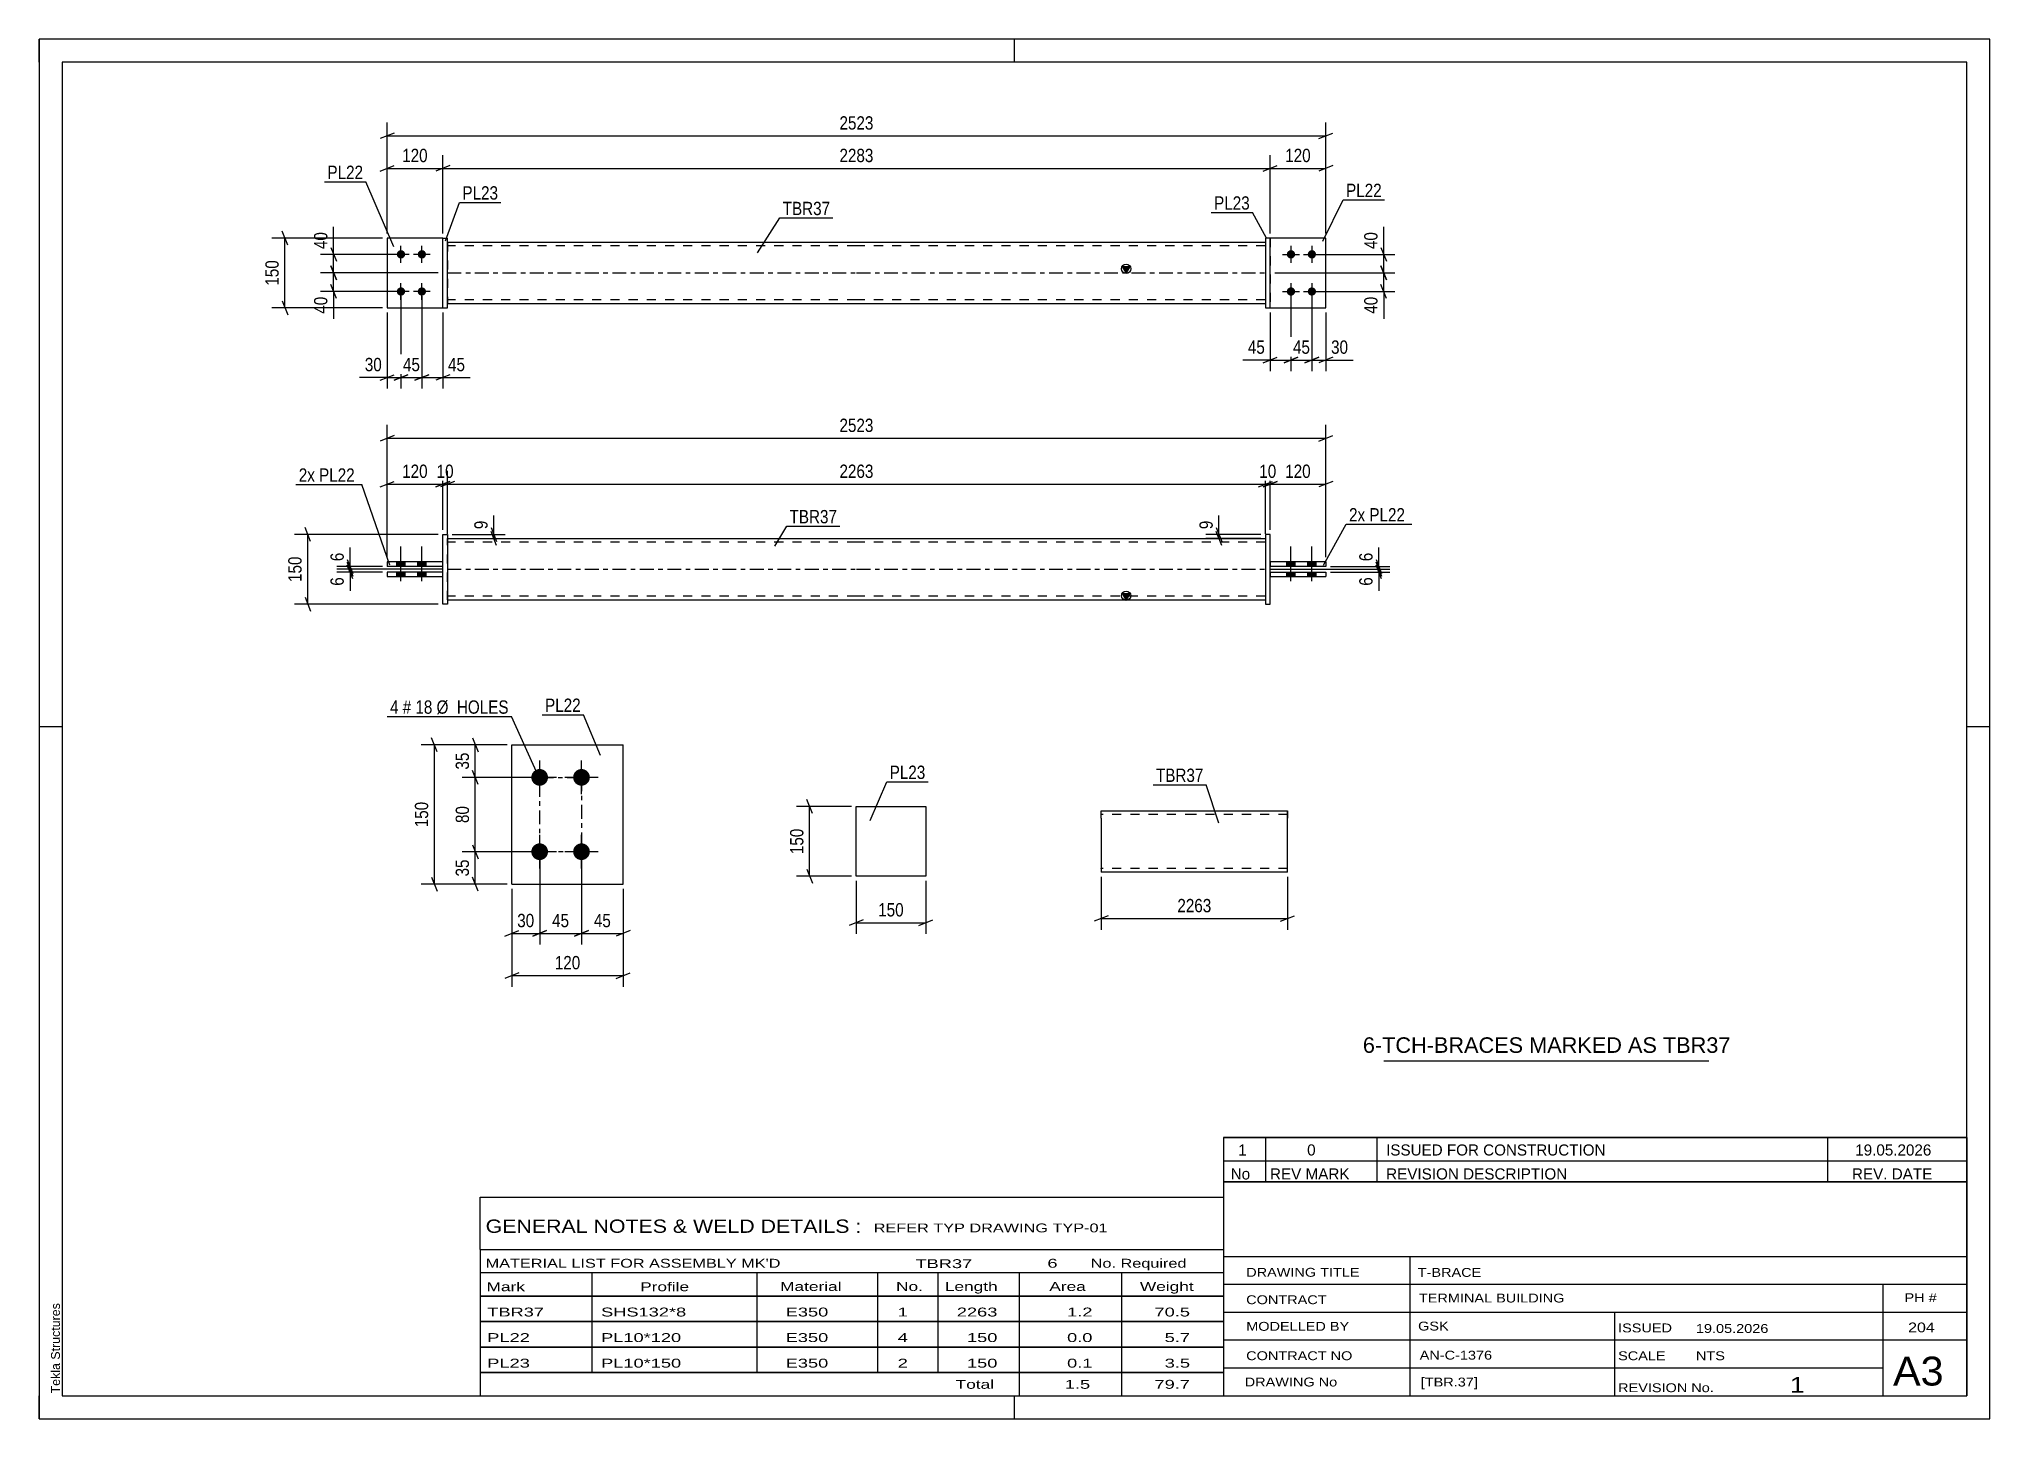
# Model space of a CAD drawing. Header units: millimetres. Extents: x 0 to 420, y 0 to 297.
import ezdxf

# ---------------------------------------------------------------- set-up
doc = ezdxf.new("R2010")
doc.units = ezdxf.units.MM
doc.linetypes.add('DXK_LINE_DOT2', pattern=[3.9198, 1.9599, -1.9599])
doc.linetypes.add('DXK_LINE_DOT3', pattern=[5.9187, 2.979, -0.9799, 0.9799, -0.9799])
doc.styles.add('Arial', font='arial.ttf', dxfattribs={"height": 0.2})
doc.styles.add('Arial Narrow', font='ARIALN.TTF', dxfattribs={"height": 0.2})

# ---------------------------------------------------------------- blocks, each defined once
blk = doc.blocks.new('Unknown-489684356-3837')
at = {"color": 7, "linetype": 'Continuous'}
blk.add_line((289.5, 77.05), (359.5, 77.05), dxfattribs=at)
at = {"color": 7, "style": 'Arial'}
blk.add_text('6-TCH-BRACES MARKED AS TBR37', height=3.3428, dxfattribs=at).set_placement((284.99, 78.8))
blk = doc.blocks.new('Unknown-489684356-1163')
at = {"color": 5, "linetype": 'Continuous'}
for p, q in [((420, 297), (0, 297)), ((0, 297), (0, 0)), ((0, 292), (0, 297)), ((210, 292), (210, 297)), ((420, 0), (420, 297)), ((415, 292), (5, 292)), ((5, 292), (5, 5)), ((415, 5), (415, 292)), ((5, 149), (0, 149)), ((420, 149), (415, 149)), ((0, 0), (0, 5)), ((5, 5), (415, 5)), ((210, 0), (210, 5)), ((0, 0), (420, 0))]:
    blk.add_line(p, q, dxfattribs=at)
at = {"color": 174, "linetype": 'Continuous', "style": 'Arial'}
blk.add_text('Tekla Structures', height=1.9102, rotation=90, dxfattribs=at).set_placement((4.5, 5.5))
blk = doc.blocks.new('Unknown-489684356-3834')
at = {"color": 7, "linetype": 'Continuous'}
for p, q in [((255, 51.05), (255, 5)), ((255, 51.05), (415, 51.05)), ((415, 51), (415, 5)), ((255, 35), (415, 35)), ((295.14, 35), (295.14, 5)), ((255, 29), (415, 29)), ((397, 5.05), (397, 28.9)), ((255, 23), (415, 23)), ((339.14, 23), (339.14, 5)), ((255, 17), (415, 17)), ((255, 11), (397, 11)), ((255, 5), (415, 5))]:
    blk.add_line(p, q, dxfattribs=at)
at = {"color": 7, "style": 'Arial Narrow'}
for s, height, width, p in [('DRAWING TITLE', 1.9089, 1.425378, (259.88, 30.61)), ('T-BRACE', 1.909, 1.425378, (296.81, 30.59)), ('CONTRACT', 1.909, 1.425378, (259.88, 24.71)), ('TERMINAL BUILDING', 1.9089, 1.425378, (297.06, 25.07)), ('MODELLED BY', 1.9089, 1.425378, (259.88, 18.98)), ('GSK', 1.909, 1.425378, (296.88, 19.04)), ('ISSUED', 1.909, 1.425378, (339.94, 18.64)), ('19.05.2026', 1.909, 1.425378, (356.69, 18.52)), ('CONTRACT NO', 1.9089, 1.425378, (259.88, 12.66)), ('AN-C-1376', 1.909, 1.425378, (297.23, 12.78)), ('SCALE', 1.909, 1.425378, (339.94, 12.65)), ('A3', 6.204, 1.25, (399.14, 7.2)), ('DRAWING No', 1.909, 1.425378, (259.56, 7)), ('[TBR.37]', 1.909, 1.425378, (297.46, 6.99)), ('1', 3.34, 1.5, (376.91, 5.68)), ('REVISION No.', 1.9089, 1.425378, (339.94, 5.77))]:
    blk.add_text(s, height=height, dxfattribs=dict(at, width=width)).set_placement(p)
at = {"color": 7, "linetype": 'Continuous', "style": 'Arial Narrow'}
for s, height, width, p in [('PH #', 1.909, 1.43, (401.6, 25.15)), ('204', 2.1, 1.43, (402.37, 18.65)), ('NTS', 1.909, 1.425378, (356.7, 12.65))]:
    blk.add_text(s, height=height, dxfattribs=dict(at, width=width)).set_placement(p)
blk = doc.blocks.new('Unknown-489684356-3835')
at = {"color": 7, "linetype": 'Continuous'}
for p, q in [((95, 47.75), (255, 47.75)), ((95, 36.5), (95, 47.75)), ((255, 47.75), (255, 36.5)), ((95, 36.5), (255, 36.5)), ((95, 36.5), (95, 31.5)), ((255, 36.5), (255, 31.5)), ((95, 31.5), (255, 31.5)), ((95, 31.5), (95, 26.5)), ((119, 31.5), (119, 26.5)), ((154.5, 31.5), (154.5, 26.5)), ((180.5, 31.5), (180.5, 26.5)), ((193.5, 31.5), (193.5, 26.5)), ((211, 31.5), (211, 26.5)), ((233, 31.5), (233, 26.5)), ((255, 31.5), (255, 26.5)), ((95, 26.5), (255, 26.5)), ((95, 26.45), (95, 21.05)), ((95, 26.45), (255, 26.45)), ((119, 26.5), (119, 21)), ((154.5, 26.5), (154.5, 21)), ((180.5, 26.5), (180.5, 21)), ((193.5, 26.5), (193.5, 21)), ((211, 26.5), (211, 21)), ((233, 26.5), (233, 21)), ((255, 26.45), (255, 21.05)), ((95, 21.05), (255, 21.05)), ((119, 21), (119, 15.5)), ((154.5, 21), (154.5, 15.5)), ((180.5, 21), (180.5, 15.5)), ((193.5, 21), (193.5, 15.5)), ((211, 21), (211, 15.5)), ((233, 21), (233, 15.5)), ((95, 20.95), (95, 15.55)), ((95, 20.95), (255, 20.95)), ((255, 20.95), (255, 15.55)), ((95, 15.55), (255, 15.55)), ((95, 15.45), (95, 10.05)), ((95, 15.45), (255, 15.45)), ((119, 15.5), (119, 10)), ((154.5, 15.5), (154.5, 10)), ((180.5, 15.5), (180.5, 10)), ((193.5, 15.5), (193.5, 10)), ((211, 15.5), (211, 10)), ((233, 15.5), (233, 10)), ((255, 15.45), (255, 10.05)), ((95, 10.05), (255, 10.05)), ((95, 10), (255, 10)), ((95, 10), (95, 5)), ((211, 10), (211, 5)), ((233, 10), (233, 5)), ((255, 10), (255, 5)), ((95, 5), (255, 5))]:
    blk.add_line(p, q, dxfattribs=at)
at = {"color": 7, "style": 'Arial Narrow'}
for s, height, width, p in [('GENERAL NOTES & WELD DETAILS :', 2.8633, 1.4, (96.15, 40.06)), ('REFER TYP DRAWING TYP-01', 1.9089, 1.6, (179.7, 40.16)), ("MATERIAL LIST FOR ASSEMBLY MK'D", 1.9089, 1.6, (96.15, 32.56)), ('TBR37', 1.909, 1.794707, (188.68, 32.47)), ('6', 1.91, 1.794707, (217.08, 32.56)), ('No. Required', 1.9089, 1.6, (226.41, 32.56)), ('Mark', 1.909, 1.7, (96.34, 27.5)), ('Profile', 1.909, 1.7, (129.41, 27.5)), ('Material', 1.909, 1.7, (159.54, 27.56)), ('No.', 1.909, 1.7, (184.5, 27.56)), ('Length', 1.909, 1.7, (195, 27.56)), ('Area', 1.909, 1.7, (217.5, 27.56)), ('Weight', 1.909, 1.7, (237, 27.56))]:
    blk.add_text(s, height=height, dxfattribs=dict(at, width=width)).set_placement(p)
at = {"color": 7, "linetype": 'Continuous', "style": 'Arial Narrow'}
for s, height, width, p in [('TBR37', 1.909, 1.794707, (96.5, 22.06)), ('SHS132*8', 1.909, 1.794707, (121, 22.06)), ('E350', 1.909, 1.794707, (160.74, 22.06)), ('1', 1.91, 1.794707, (184.86, 22.06)), ('2263', 1.909, 1.794707, (197.58, 22.06)), ('1.2', 1.909, 1.794707, (221.32, 22.06)), ('70.5', 1.909, 1.794707, (240.14, 22.06)), ('PL22', 1.909, 1.794707, (96.5, 16.56)), ('PL10*120', 1.909, 1.794707, (121, 16.56)), ('E350', 1.909, 1.794707, (160.74, 16.56)), ('4', 1.91, 1.794707, (184.86, 16.56)), ('150', 1.909, 1.794707, (199.77, 16.56)), ('0.0', 1.909, 1.794707, (221.32, 16.56)), ('5.7', 1.909, 1.794707, (242.33, 16.56)), ('PL23', 1.909, 1.794707, (96.5, 11.06)), ('PL10*150', 1.909, 1.794707, (121, 11.06)), ('E350', 1.909, 1.794707, (160.74, 11.06)), ('2', 1.91, 1.794707, (184.86, 11.06)), ('150', 1.909, 1.794707, (199.77, 11.06)), ('0.1', 1.909, 1.794707, (221.32, 11.06)), ('3.5', 1.909, 1.794707, (242.33, 11.06)), ('Total', 1.909, 1.7, (197.33, 6.5)), ('1.5', 1.909, 1.794707, (220.83, 6.5)), ('79.7', 1.909, 1.794707, (240.14, 6.5))]:
    blk.add_text(s, height=height, dxfattribs=dict(at, width=width)).set_placement(p)
blk = doc.blocks.new('Unknown-489684356-3836')
at = {"color": 7, "linetype": 'Continuous'}
for p, q in [((255, 60.55), (415, 60.55)), ((415, 60.55), (255, 60.55)), ((255, 60.55), (255, 55.55)), ((264, 60.55), (264, 55.55)), ((288, 60.55), (288, 55.55)), ((385, 60.55), (385, 55.55)), ((415, 60.55), (415, 55.55)), ((255, 55.55), (415, 55.55)), ((255, 55.55), (255, 51.05)), ((255, 55.55), (415, 55.55)), ((264, 55.55), (264, 51.05)), ((288, 55.55), (288, 51.05)), ((385, 55.55), (385, 51.05)), ((415, 55.55), (415, 51.05)), ((415, 51.05), (255, 51.05))]:
    blk.add_line(p, q, dxfattribs=at)
at = {"color": 7, "linetype": 'Continuous', "style": 'Arial Narrow'}
for s, height, width, p in [('1', 2.39, 1.196471, (258.16, 56.7)), ('0', 2.39, 1.196471, (273, 56.7)), ('ISSUED FOR CONSTRUCTION', 2.3861, 1.196471, (290, 56.7)), ('19.05.2026', 2.386, 1.196471, (391, 56.7)), ('No', 2.386, 1.2, (256.54, 51.55)), ('REV MARK', 2.386, 1.2, (265, 51.55)), ('REVISION DESCRIPTION', 2.3861, 1.2, (290, 51.55)), ('REV. DATE', 2.386, 1.2, (390.28, 51.55))]:
    blk.add_text(s, height=height, dxfattribs=dict(at, width=width)).set_placement(p)
blk = doc.blocks.new('Part-489684356-1448 - 1400')
at = {"color": 2, "linetype": 'Continuous'}
for p, q in [((86.92, 182.29), (74.92, 182.29)), ((74.92, 182.29), (74.92, 181.29)), ((74.92, 181.29), (86.92, 181.29)), ((86.92, 181.29), (86.92, 182.29))]:
    blk.add_line(p, q, dxfattribs=at)
blk = doc.blocks.new('Part-489684356-1456 - 1400')
at = {"color": 2, "linetype": 'Continuous'}
for p, q in [((277.02, 184.49), (265.02, 184.49)), ((265.02, 184.49), (265.02, 183.49)), ((277.02, 183.49), (265.02, 183.49)), ((277.02, 184.49), (277.02, 183.49))]:
    blk.add_line(p, q, dxfattribs=at)
blk = doc.blocks.new('Part-489684356-1476 - 1400')
at = {"linetype": 'Continuous'}
blk.add_hatch(color=2, dxfattribs=at).paths.add_polyline_path([(234.02, 176.29), (233.22, 177.69), (234.82, 177.69)])
at = {"color": 2, "linetype": 'Continuous'}
for p, q in [((87.92, 189.49), (175.92, 189.49)), ((176.02, 189.49), (264.02, 189.49)), ((234.02, 176.29), (233.22, 177.69)), ((233.22, 177.69), (234.82, 177.69)), ((234.82, 177.69), (234.02, 176.29)), ((87.92, 176.29), (175.92, 176.29)), ((176.02, 176.29), (264.02, 176.29))]:
    blk.add_line(p, q, dxfattribs=at)
at = {"color": 7, "linetype": 'DXK_LINE_DOT2'}
for p, q in [((87.92, 176.29), (87.92, 189.49)), ((264.02, 189.49), (264.02, 176.29)), ((175.92, 188.69), (87.92, 188.69)), ((264.02, 188.69), (176.02, 188.69)), ((175.92, 177.09), (87.92, 177.09)), ((264.02, 177.09), (176.02, 177.09))]:
    blk.add_line(p, q, dxfattribs=at)
at = {"color": 7, "linetype": 'DXK_LINE_DOT3'}
for p, q in [((87.92, 182.89), (175.92, 182.89)), ((176.02, 182.89), (264.02, 182.89))]:
    blk.add_line(p, q, dxfattribs=at)
at = {"color": 2, "linetype": 'Continuous'}
blk.add_circle((234.02, 177.19), 1, dxfattribs=at)
blk = doc.blocks.new('Bolt-489684356-1413 - 1400')
at = {"linetype": 'Continuous'}
for points in [[(77.02, 183.49), (78.82, 183.49), (78.82, 184.49), (77.02, 184.49)], [(77.02, 183.49), (78.82, 183.49), (78.82, 184.49), (77.02, 184.49)], [(77.02, 181.29), (78.82, 181.29), (78.82, 182.29), (77.02, 182.29)], [(77.02, 181.29), (78.82, 181.29), (78.82, 182.29), (77.02, 182.29)], [(81.52, 183.49), (83.32, 183.49), (83.32, 184.49), (81.52, 184.49)], [(81.52, 183.49), (83.32, 183.49), (83.32, 184.49), (81.52, 184.49)], [(81.52, 181.29), (83.32, 181.29), (83.32, 182.29), (81.52, 182.29)], [(81.52, 181.29), (83.32, 181.29), (83.32, 182.29), (81.52, 182.29)]]:
    blk.add_hatch(color=1, dxfattribs=at).paths.add_polyline_path(points)
at = {"color": 1, "linetype": 'Continuous'}
for p, q in [((77.92, 180.29), (77.92, 187.79)), ((77.92, 180.29), (77.92, 187.79)), ((82.42, 180.29), (82.42, 187.79)), ((82.42, 180.29), (82.42, 187.79)), ((77.02, 183.49), (77.02, 184.49)), ((77.02, 183.49), (77.02, 184.49)), ((77.02, 181.29), (77.02, 182.29)), ((77.02, 181.29), (77.02, 182.29)), ((78.82, 183.49), (78.82, 184.49)), ((78.82, 183.49), (78.82, 184.49)), ((78.82, 181.29), (78.82, 182.29)), ((78.82, 181.29), (78.82, 182.29)), ((81.52, 183.49), (81.52, 184.49)), ((81.52, 183.49), (81.52, 184.49)), ((81.52, 181.29), (81.52, 182.29)), ((81.52, 181.29), (81.52, 182.29)), ((83.32, 183.49), (83.32, 184.49)), ((83.32, 183.49), (83.32, 184.49)), ((83.32, 181.29), (83.32, 182.29)), ((83.32, 181.29), (83.32, 182.29))]:
    blk.add_line(p, q, dxfattribs=at)
blk = doc.blocks.new('Bolt-489684356-1414 - 1400')
at = {"linetype": 'Continuous'}
for points in [[(270.42, 184.49), (268.62, 184.49), (268.62, 183.49), (270.42, 183.49)], [(270.42, 184.49), (268.62, 184.49), (268.62, 183.49), (270.42, 183.49)], [(270.42, 182.29), (268.62, 182.29), (268.62, 181.29), (270.42, 181.29)], [(270.42, 182.29), (268.62, 182.29), (268.62, 181.29), (270.42, 181.29)], [(274.92, 184.49), (273.12, 184.49), (273.12, 183.49), (274.92, 183.49)], [(274.92, 184.49), (273.12, 184.49), (273.12, 183.49), (274.92, 183.49)], [(274.92, 182.29), (273.12, 182.29), (273.12, 181.29), (274.92, 181.29)], [(274.92, 182.29), (273.12, 182.29), (273.12, 181.29), (274.92, 181.29)]]:
    blk.add_hatch(color=1, dxfattribs=at).paths.add_polyline_path(points)
at = {"color": 1, "linetype": 'Continuous'}
for p, q in [((269.52, 180.29), (269.52, 187.79)), ((269.52, 180.29), (269.52, 187.79)), ((274.02, 180.29), (274.02, 187.79)), ((274.02, 180.29), (274.02, 187.79)), ((268.62, 183.49), (268.62, 184.49)), ((268.62, 183.49), (268.62, 184.49)), ((268.62, 181.29), (268.62, 182.29)), ((268.62, 181.29), (268.62, 182.29)), ((270.42, 183.49), (270.42, 184.49)), ((270.42, 183.49), (270.42, 184.49)), ((270.42, 181.29), (270.42, 182.29)), ((270.42, 181.29), (270.42, 182.29)), ((273.12, 183.49), (273.12, 184.49)), ((273.12, 183.49), (273.12, 184.49)), ((273.12, 181.29), (273.12, 182.29)), ((273.12, 181.29), (273.12, 182.29)), ((274.92, 183.49), (274.92, 184.49)), ((274.92, 183.49), (274.92, 184.49)), ((274.92, 181.29), (274.92, 182.29)), ((274.92, 181.29), (274.92, 182.29))]:
    blk.add_line(p, q, dxfattribs=at)
blk = doc.blocks.new('Part-489684356-1417 - 1400')
at = {"color": 2, "linetype": 'Continuous'}
for p, q in [((86.92, 175.39), (86.92, 190.39)), ((86.92, 190.39), (87.92, 190.39)), ((87.92, 190.39), (87.92, 175.39)), ((87.92, 175.39), (86.92, 175.39))]:
    blk.add_line(p, q, dxfattribs=at)
blk = doc.blocks.new('Part-489684356-1451 - 1400')
at = {"color": 2, "linetype": 'Continuous'}
for p, q in [((265.02, 190.39), (264.02, 190.39)), ((264.02, 190.39), (264.02, 175.39)), ((265.02, 175.39), (265.02, 190.39)), ((264.02, 175.39), (265.02, 175.39))]:
    blk.add_line(p, q, dxfattribs=at)
blk = doc.blocks.new('Part-489684356-1443 - 1400')
at = {"color": 2, "linetype": 'Continuous'}
for p, q in [((86.92, 184.49), (74.92, 184.49)), ((74.92, 184.49), (74.92, 183.49)), ((86.92, 183.49), (74.92, 183.49)), ((86.92, 183.49), (86.92, 184.49))]:
    blk.add_line(p, q, dxfattribs=at)
blk = doc.blocks.new('Part-489684356-1461 - 1400')
at = {"color": 2, "linetype": 'Continuous'}
for p, q in [((265.02, 182.29), (265.02, 181.29)), ((265.02, 182.29), (277.02, 182.29)), ((265.02, 181.29), (277.02, 181.29)), ((277.02, 182.29), (277.02, 181.29))]:
    blk.add_line(p, q, dxfattribs=at)
blk = doc.blocks.new('Part-489684356-1706 - 1681')
at = {"color": 2, "linetype": 'Continuous'}
for p, q in [((86.92, 254.16), (74.92, 254.16)), ((74.92, 254.16), (74.92, 239.16)), ((74.92, 239.16), (86.92, 239.16))]:
    blk.add_line(p, q, dxfattribs=at)
at = {"color": 7, "linetype": 'DXK_LINE_DOT2'}
blk.add_line((86.92, 239.16), (86.92, 254.16), dxfattribs=at)
blk = doc.blocks.new('Part-489684356-1747 - 1681')
at = {"linetype": 'Continuous'}
blk.add_hatch(color=2, dxfattribs=at).paths.add_polyline_path([(234.02, 246.66), (233.22, 248.06), (234.82, 248.06)])
at = {"color": 2, "linetype": 'Continuous'}
for p, q in [((87.92, 253.26), (175.92, 253.26)), ((176.02, 253.26), (264.02, 253.26)), ((234.02, 246.66), (233.22, 248.06)), ((233.22, 248.06), (234.82, 248.06)), ((234.82, 248.06), (234.02, 246.66)), ((87.92, 240.06), (175.92, 240.06)), ((176.02, 240.06), (264.02, 240.06))]:
    blk.add_line(p, q, dxfattribs=at)
at = {"color": 7, "linetype": 'DXK_LINE_DOT2'}
for p, q in [((87.92, 253.26), (87.92, 240.06)), ((175.92, 252.46), (87.92, 252.46)), ((264.02, 252.46), (176.02, 252.46)), ((264.02, 253.26), (264.02, 240.06)), ((175.92, 240.86), (87.92, 240.86)), ((264.02, 240.86), (176.02, 240.86))]:
    blk.add_line(p, q, dxfattribs=at)
at = {"color": 7, "linetype": 'DXK_LINE_DOT3'}
for p, q in [((87.92, 246.66), (175.92, 246.66)), ((176.02, 246.66), (264.02, 246.66))]:
    blk.add_line(p, q, dxfattribs=at)
at = {"color": 2, "linetype": 'Continuous'}
blk.add_circle((234.02, 247.56), 1, dxfattribs=at)
blk = doc.blocks.new('Part-489684356-1701 - 1681')
at = {"color": 2, "linetype": 'Continuous'}
for p, q in [((86.92, 239.16), (86.92, 254.16)), ((86.92, 254.16), (87.92, 254.16)), ((87.92, 239.16), (87.92, 254.16)), ((86.92, 239.16), (87.92, 239.16))]:
    blk.add_line(p, q, dxfattribs=at)
blk = doc.blocks.new('Bolt-489684356-1685 - 1681')
at = {"linetype": 'Continuous'}
for points in [[(77.92, 249.76, -1), (77.92, 251.56, -1)], [(82.42, 249.76, -1), (82.42, 251.56, -1)], [(77.92, 241.76, -1), (77.92, 243.56, -1)], [(82.42, 241.76, -1), (82.42, 243.56, -1)]]:
    blk.add_hatch(color=1, dxfattribs=at).paths.add_polyline_path(points)
at = {"color": 1, "linetype": 'Continuous'}
for p, q in [((77.92, 248.86), (77.92, 252.46)), ((82.42, 248.86), (82.42, 252.46)), ((79.72, 250.66), (76.12, 250.66)), ((84.22, 250.66), (80.62, 250.66)), ((77.92, 240.86), (77.92, 244.46)), ((82.42, 240.86), (82.42, 244.46)), ((79.72, 242.66), (76.12, 242.66)), ((84.22, 242.66), (80.62, 242.66))]:
    blk.add_line(p, q, dxfattribs=at)
blk = doc.blocks.new('Bolt-489684356-1686 - 1681')
at = {"linetype": 'Continuous'}
for points in [[(269.52, 251.56, -1), (269.52, 249.76, -1)], [(274.02, 251.56, -1), (274.02, 249.76, -1)], [(269.52, 243.56, -1), (269.52, 241.76, -1)], [(274.02, 243.56, -1), (274.02, 241.76, -1)]]:
    blk.add_hatch(color=1, dxfattribs=at).paths.add_polyline_path(points)
at = {"color": 1, "linetype": 'Continuous'}
for p, q in [((269.52, 252.46), (269.52, 248.86)), ((274.02, 252.46), (274.02, 248.86)), ((267.72, 250.66), (271.32, 250.66)), ((272.22, 250.66), (275.82, 250.66)), ((269.52, 244.46), (269.52, 240.86)), ((274.02, 244.46), (274.02, 240.86)), ((267.72, 242.66), (271.32, 242.66)), ((272.22, 242.66), (275.82, 242.66))]:
    blk.add_line(p, q, dxfattribs=at)
blk = doc.blocks.new('Part-489684356-1707 - 1681')
at = {"color": 7, "linetype": 'DXK_LINE_DOT2'}
for p, q in [((86.92, 254.16), (74.92, 254.16)), ((74.92, 254.16), (74.92, 239.16)), ((86.92, 239.16), (86.92, 254.16)), ((74.92, 239.16), (86.92, 239.16))]:
    blk.add_line(p, q, dxfattribs=at)
blk = doc.blocks.new('Part-489684356-1712 - 1681')
at = {"color": 2, "linetype": 'Continuous'}
for p, q in [((265.02, 254.16), (264.02, 254.16)), ((264.02, 254.16), (264.02, 239.16)), ((265.02, 239.16), (265.02, 254.16)), ((264.02, 239.16), (265.02, 239.16))]:
    blk.add_line(p, q, dxfattribs=at)
blk = doc.blocks.new('Part-489684356-1737 - 1681')
at = {"color": 2, "linetype": 'Continuous'}
for p, q in [((277.02, 254.16), (265.02, 254.16)), ((277.02, 239.16), (277.02, 254.16)), ((265.02, 239.16), (277.02, 239.16))]:
    blk.add_line(p, q, dxfattribs=at)
at = {"color": 7, "linetype": 'DXK_LINE_DOT2'}
blk.add_line((265.02, 254.16), (265.02, 239.16), dxfattribs=at)
blk = doc.blocks.new('Part-489684356-1742 - 1681')
at = {"color": 7, "linetype": 'DXK_LINE_DOT2'}
for p, q in [((277.02, 254.16), (265.02, 254.16)), ((265.02, 254.16), (265.02, 239.16)), ((277.02, 239.16), (277.02, 254.16)), ((265.02, 239.16), (277.02, 239.16))]:
    blk.add_line(p, q, dxfattribs=at)
blk = doc.blocks.new('Part-489684356-2300 - 2292')
at = {"color": 2, "linetype": 'Continuous'}
for p, q in [((228.67, 129.31), (228.67, 130.91)), ((228.67, 130.91), (248.67, 130.91)), ((248.77, 130.91), (268.77, 130.91)), ((268.77, 130.91), (268.77, 129.31)), ((228.67, 129.31), (228.67, 117.71)), ((268.77, 117.71), (268.77, 129.31)), ((248.67, 117.71), (228.67, 117.71)), ((268.77, 117.71), (248.77, 117.71))]:
    blk.add_line(p, q, dxfattribs=at)
at = {"color": 7, "linetype": 'DXK_LINE_DOT2'}
for p, q in [((268.77, 129.31), (268.77, 130.79)), ((248.67, 130.11), (228.67, 130.11)), ((268.77, 130.11), (248.77, 130.11)), ((228.67, 118.51), (228.67, 118.58)), ((248.67, 118.51), (228.67, 118.51)), ((268.77, 118.51), (248.77, 118.51)), ((268.77, 118.51), (268.77, 118.58))]:
    blk.add_line(p, q, dxfattribs=at)
blk = doc.blocks.new('Bolt-489684356-2108 - 2046')
at = {"linetype": 'Continuous'}
for points in [[(107.78, 136.29, -1), (107.78, 139.89, -1)], [(116.78, 136.29, -1), (116.78, 139.89, -1)], [(107.78, 120.29, -1), (107.78, 123.89, -1)], [(116.78, 120.29, -1), (116.78, 123.89, -1)]]:
    blk.add_hatch(color=1, dxfattribs=at).paths.add_polyline_path(points)
at = {"color": 1, "linetype": 'Continuous'}
for p, q in [((107.78, 134.49), (107.78, 141.69)), ((116.78, 134.49), (116.78, 141.69)), ((111.38, 138.09), (104.18, 138.09)), ((120.38, 138.09), (113.18, 138.09)), ((111.38, 122.09), (104.18, 122.09)), ((107.78, 118.49), (107.78, 125.69)), ((120.38, 122.09), (113.18, 122.09)), ((116.78, 118.49), (116.78, 125.69))]:
    blk.add_line(p, q, dxfattribs=at)
blk = doc.blocks.new('Part-489684356-2113 - 2046')
at = {"color": 2, "linetype": 'Continuous'}
for p, q in [((101.78, 115.09), (101.78, 145.09)), ((101.78, 145.09), (125.78, 145.09)), ((125.78, 115.09), (125.78, 145.09)), ((101.78, 115.09), (125.78, 115.09))]:
    blk.add_line(p, q, dxfattribs=at)
blk = doc.blocks.new('Part-489684356-2273 - 2267')
at = {"color": 2, "linetype": 'Continuous'}
for p, q in [((175.9, 131.81), (190.9, 131.81)), ((175.9, 116.81), (175.9, 131.81)), ((190.9, 131.81), (190.9, 116.81)), ((190.9, 116.81), (175.9, 116.81))]:
    blk.add_line(p, q, dxfattribs=at)
blk = doc.blocks.new('Rectangle-489684356-2253 - 2046')
at = {"color": 1, "linetype": 'DXK_LINE_DOT3'}
blk.add_lwpolyline([(107.78, 138.09), (116.78, 138.09), (116.78, 122.09), (107.78, 122.09), (107.78, 138.09)], close=True, dxfattribs=at)
blk = doc.blocks.new('StraightDimension-489684356-1537 - 1400')
at = {"color": 7, "linetype": 'Continuous'}
for p, q in [((73.42, 200.59), (76.42, 201.79)), ((74.92, 185.49), (74.92, 204.04)), ((88.42, 201.79), (85.42, 200.59)), ((86.92, 191.39), (86.92, 204.04)), ((74.92, 201.19), (86.92, 201.19))]:
    blk.add_line(p, q, dxfattribs=at)
at = {"color": 0}
blk.add_wipeout([(84.27, 201.94), (84.27, 206.14), (77.58, 206.14), (77.58, 201.94)], dxfattribs=at)
at = {"color": 3, "style": 'Arial Narrow'}
blk.add_text('120', height=2.863, dxfattribs=at).set_placement((78.18, 202.54))
blk = doc.blocks.new('StraightDimension-489684356-1602 - 1400')
at = {"color": 7, "linetype": 'Continuous'}
for p, q in [((265.02, 182.89), (290.83, 182.89)), ((278.02, 182.29), (290.83, 182.29)), ((287.83, 184.39), (289.03, 181.39)), ((289.03, 180.79), (287.83, 183.79)), ((288.43, 182.29), (288.43, 182.89))]:
    blk.add_line(p, q, dxfattribs=at)
at = {"color": 0}
blk.add_wipeout([(287.68, 181.76), (283.48, 181.76), (283.48, 178.73), (287.68, 178.73)], dxfattribs=at)
at = {"color": 7, "linetype": 'Continuous'}
blk.add_line((288.43, 182.29), (288.43, 178.21), dxfattribs=at)
blk.add_line((288.43, 182.29), (288.43, 178.21), dxfattribs=at)
at = {"color": 3, "style": 'Arial Narrow'}
blk.add_text('6', height=2.86, rotation=90.0002, dxfattribs=at).set_placement((287.08, 179.33))
blk = doc.blocks.new('StraightDimension-489684356-1527 - 1400')
at = {"color": 7, "linetype": 'Continuous'}
for p, q in [((85.42, 200.59), (88.42, 201.79)), ((89.42, 201.79), (86.42, 200.59)), ((86.92, 191.39), (86.92, 204.04)), ((87.92, 190.49), (87.92, 204.04)), ((86.92, 201.19), (87.92, 201.19))]:
    blk.add_line(p, q, dxfattribs=at)
at = {"color": 0}
blk.add_wipeout([(89.85, 201.94), (89.85, 206.14), (85, 206.14), (85, 201.94)], dxfattribs=at)
at = {"color": 3, "style": 'Arial Narrow'}
blk.add_text('10', height=2.863, dxfattribs=at).set_placement((85.6, 202.54))
blk = doc.blocks.new('StraightDimension-489684356-1574 - 1400')
at = {"color": 7, "linetype": 'Continuous'}
for p, q in [((66.35, 184.99), (67.55, 181.99)), ((73.92, 183.49), (64.1, 183.49)), ((86.92, 182.89), (64.1, 182.89)), ((67.55, 181.39), (66.35, 184.39)), ((66.95, 182.89), (66.95, 183.49))]:
    blk.add_line(p, q, dxfattribs=at)
at = {"color": 0}
blk.add_wipeout([(66.2, 187.04), (62, 187.04), (62, 184.01), (66.2, 184.01)], dxfattribs=at)
at = {"color": 7, "linetype": 'Continuous'}
blk.add_line((66.95, 183.49), (66.95, 187.56), dxfattribs=at)
blk.add_line((66.95, 183.49), (66.95, 187.56), dxfattribs=at)
at = {"color": 3, "style": 'Arial Narrow'}
blk.add_text('6', height=2.86, rotation=90.0002, dxfattribs=at).set_placement((65.6, 184.61))
blk = doc.blocks.new('StraightDimension-489684356-1591 - 1400')
at = {"color": 7, "linetype": 'Continuous'}
for p, q in [((76.42, 211.68), (73.42, 210.48)), ((74.92, 185.49), (74.92, 213.93)), ((74.92, 211.08), (277.02, 211.08)), ((275.52, 210.48), (278.52, 211.68)), ((277.02, 185.49), (277.02, 213.93))]:
    blk.add_line(p, q, dxfattribs=at)
at = {"color": 0}
blk.add_wipeout([(180.23, 211.83), (180.23, 216.03), (171.72, 216.03), (171.72, 211.83)], dxfattribs=at)
at = {"color": 3, "style": 'Arial Narrow'}
blk.add_text('2523', height=2.863, dxfattribs=at).set_placement((172.32, 212.43))
blk = doc.blocks.new('StraightDimension-489684356-1485 - 1400')
at = {"color": 7, "linetype": 'Continuous'}
for p, q in [((88.92, 190.39), (100.32, 190.39)), ((88.92, 189.49), (100.32, 189.49)), ((97.32, 191.89), (98.52, 188.89)), ((98.52, 187.99), (97.32, 190.99)), ((97.92, 189.49), (97.92, 190.39))]:
    blk.add_line(p, q, dxfattribs=at)
at = {"color": 0}
blk.add_wipeout([(97.17, 193.94), (92.97, 193.94), (92.97, 190.91), (97.17, 190.91)], dxfattribs=at)
at = {"color": 7, "linetype": 'Continuous'}
blk.add_line((97.92, 190.39), (97.92, 194.46), dxfattribs=at)
blk.add_line((97.92, 190.39), (97.92, 194.46), dxfattribs=at)
at = {"color": 3, "style": 'Arial Narrow'}
blk.add_text('9', height=2.86, rotation=90.0002, dxfattribs=at).set_placement((96.57, 191.51))
blk = doc.blocks.new('StraightDimension-489684356-1501 - 1400')
at = {"color": 7, "linetype": 'Continuous'}
for p, q in [((263.52, 200.59), (266.52, 201.79)), ((265.02, 191.39), (265.02, 204.04)), ((278.52, 201.79), (275.52, 200.59)), ((277.02, 185.49), (277.02, 204.04)), ((265.02, 201.19), (277.02, 201.19))]:
    blk.add_line(p, q, dxfattribs=at)
at = {"color": 0}
blk.add_wipeout([(274.37, 201.94), (274.37, 206.14), (267.68, 206.14), (267.68, 201.94)], dxfattribs=at)
at = {"color": 3, "style": 'Arial Narrow'}
blk.add_text('120', height=2.863, dxfattribs=at).set_placement((268.28, 202.54))
blk = doc.blocks.new('StraightDimension-489684356-1517 - 1400')
at = {"color": 7, "linetype": 'Continuous'}
for p, q in [((89.42, 201.79), (86.42, 200.59)), ((87.92, 190.49), (87.92, 204.04)), ((262.52, 200.59), (265.52, 201.79)), ((264.02, 190.49), (264.02, 204.04)), ((87.92, 201.19), (264.02, 201.19))]:
    blk.add_line(p, q, dxfattribs=at)
at = {"color": 0}
blk.add_wipeout([(180.23, 201.94), (180.23, 206.14), (171.72, 206.14), (171.72, 201.94)], dxfattribs=at)
at = {"color": 3, "style": 'Arial Narrow'}
blk.add_text('2263', height=2.863, dxfattribs=at).set_placement((172.32, 202.54))
blk = doc.blocks.new('StraightDimension-489684356-1547 - 1400')
at = {"color": 7, "linetype": 'Continuous'}
for p, q in [((262.52, 200.59), (265.52, 201.79)), ((266.52, 201.79), (263.52, 200.59)), ((264.02, 190.49), (264.02, 204.04)), ((265.02, 191.39), (265.02, 204.04)), ((264.02, 201.19), (265.02, 201.19))]:
    blk.add_line(p, q, dxfattribs=at)
at = {"color": 0}
blk.add_wipeout([(266.95, 201.94), (266.95, 206.14), (262.1, 206.14), (262.1, 201.94)], dxfattribs=at)
at = {"color": 3, "style": 'Arial Narrow'}
blk.add_text('10', height=2.863, dxfattribs=at).set_placement((262.7, 202.54))
blk = doc.blocks.new('StraightDimension-489684356-1558 - 1400')
at = {"color": 7, "linetype": 'Continuous'}
for p, q in [((86.92, 182.89), (64.1, 182.89)), ((73.92, 182.29), (64.1, 182.29)), ((66.35, 184.39), (67.55, 181.39)), ((67.55, 180.79), (66.35, 183.79)), ((66.95, 182.29), (66.95, 182.89))]:
    blk.add_line(p, q, dxfattribs=at)
at = {"color": 0}
blk.add_wipeout([(66.2, 181.76), (62, 181.76), (62, 178.73), (66.2, 178.73)], dxfattribs=at)
at = {"color": 7, "linetype": 'Continuous'}
blk.add_line((66.95, 182.29), (66.95, 178.21), dxfattribs=at)
blk.add_line((66.95, 182.29), (66.95, 178.21), dxfattribs=at)
at = {"color": 3, "style": 'Arial Narrow'}
blk.add_text('6', height=2.86, rotation=90.0002, dxfattribs=at).set_placement((65.6, 179.33))
blk = doc.blocks.new('StraightDimension-489684356-1618 - 1400')
at = {"color": 7, "linetype": 'Continuous'}
for p, q in [((287.83, 184.99), (289.03, 181.99)), ((265.02, 182.89), (290.83, 182.89)), ((278.02, 183.49), (290.83, 183.49)), ((289.03, 181.39), (287.83, 184.39)), ((288.43, 182.89), (288.43, 183.49))]:
    blk.add_line(p, q, dxfattribs=at)
at = {"color": 0}
blk.add_wipeout([(287.68, 187.04), (283.48, 187.04), (283.48, 184.01), (287.68, 184.01)], dxfattribs=at)
at = {"color": 7, "linetype": 'Continuous'}
blk.add_line((288.43, 183.49), (288.43, 187.56), dxfattribs=at)
blk.add_line((288.43, 183.49), (288.43, 187.56), dxfattribs=at)
at = {"color": 3, "style": 'Arial Narrow'}
blk.add_text('6', height=2.86, rotation=90.0002, dxfattribs=at).set_placement((287.08, 184.61))
blk = doc.blocks.new('StraightDimension-489684356-1635 - 1400')
at = {"color": 7, "linetype": 'Continuous'}
for p, q in [((263.02, 190.39), (251.17, 190.39)), ((263.02, 189.49), (251.17, 189.49)), ((253.42, 191.89), (254.62, 188.89)), ((254.62, 187.99), (253.42, 190.99)), ((254.02, 189.49), (254.02, 190.39))]:
    blk.add_line(p, q, dxfattribs=at)
at = {"color": 0}
blk.add_wipeout([(253.27, 193.94), (249.07, 193.94), (249.07, 190.91), (253.27, 190.91)], dxfattribs=at)
at = {"color": 7, "linetype": 'Continuous'}
blk.add_line((254.02, 190.39), (254.02, 194.46), dxfattribs=at)
blk.add_line((254.02, 190.39), (254.02, 194.46), dxfattribs=at)
at = {"color": 3, "style": 'Arial Narrow'}
blk.add_text('9', height=2.86, rotation=90.0002, dxfattribs=at).set_placement((252.67, 191.51))
blk = doc.blocks.new('StraightDimension-489684356-3391 - 1400')
at = {"color": 7, "linetype": 'Continuous'}
for p, q in [((85.92, 190.39), (55.02, 190.39)), ((58.47, 188.89), (57.27, 191.89)), ((57.87, 175.39), (57.87, 190.39)), ((57.27, 176.89), (58.47, 173.89)), ((85.92, 175.39), (55.02, 175.39))]:
    blk.add_line(p, q, dxfattribs=at)
at = {"color": 0}
blk.add_wipeout([(57.12, 186.23), (52.92, 186.23), (52.92, 179.54), (57.12, 179.54)], dxfattribs=at)
at = {"color": 3, "style": 'Arial Narrow'}
blk.add_text('150', height=2.863, rotation=90.0002, dxfattribs=at).set_placement((56.52, 180.14))
blk = doc.blocks.new('StraightDimension-489684356-1857 - 1681')
at = {"color": 7, "linetype": 'Continuous'}
for p, q in [((62.82, 252.16), (64.02, 249.16)), ((76.92, 250.66), (60.57, 250.66)), ((64.02, 245.16), (62.82, 248.16)), ((63.42, 246.66), (63.42, 250.66)), ((85.92, 246.66), (60.57, 246.66))]:
    blk.add_line(p, q, dxfattribs=at)
at = {"color": 0}
blk.add_wipeout([(62.67, 256.04), (58.47, 256.04), (58.47, 251.19), (62.67, 251.19)], dxfattribs=at)
at = {"color": 7, "linetype": 'Continuous'}
blk.add_line((63.42, 250.66), (63.42, 256.57), dxfattribs=at)
blk.add_line((63.42, 250.66), (63.42, 256.57), dxfattribs=at)
at = {"color": 3, "style": 'Arial Narrow'}
blk.add_text('40', height=2.863, rotation=90.0002, dxfattribs=at).set_placement((62.07, 251.79))
blk = doc.blocks.new('StraightDimension-489684356-1750 - 1681')
at = {"color": 7, "linetype": 'Continuous'}
for p, q in [((269.52, 241.66), (269.52, 225.51)), ((265.02, 238.16), (265.02, 225.51)), ((263.52, 227.31), (266.52, 228.51)), ((265.02, 227.91), (269.52, 227.91)), ((271.02, 228.51), (268.02, 227.31))]:
    blk.add_line(p, q, dxfattribs=at)
at = {"color": 0}
blk.add_wipeout([(264.5, 228.66), (264.5, 232.86), (259.64, 232.86), (259.64, 228.66)], dxfattribs=at)
at = {"color": 7, "linetype": 'Continuous'}
blk.add_line((265.02, 227.91), (259.12, 227.91), dxfattribs=at)
blk.add_line((265.02, 227.91), (259.12, 227.91), dxfattribs=at)
at = {"color": 3, "style": 'Arial Narrow'}
blk.add_text('45', height=2.863, dxfattribs=at).set_placement((260.24, 229.26))
blk = doc.blocks.new('StraightDimension-489684356-1772 - 1681')
at = {"color": 7, "linetype": 'Continuous'}
for p, q in [((269.52, 241.66), (269.52, 225.51)), ((274.02, 241.66), (274.02, 225.51)), ((268.02, 227.31), (271.02, 228.51)), ((269.52, 227.91), (274.02, 227.91)), ((275.52, 228.51), (272.52, 227.31))]:
    blk.add_line(p, q, dxfattribs=at)
at = {"color": 0}
blk.add_wipeout([(274.2, 228.66), (274.2, 232.86), (269.35, 232.86), (269.35, 228.66)], dxfattribs=at)
at = {"color": 3, "style": 'Arial Narrow'}
blk.add_text('45', height=2.863, dxfattribs=at).set_placement((269.95, 229.26))
blk = doc.blocks.new('StraightDimension-489684356-1874 - 1681')
at = {"color": 7, "linetype": 'Continuous'}
for p, q in [((77.92, 241.66), (77.92, 221.76)), ((74.92, 238.16), (74.92, 221.76)), ((73.42, 223.56), (76.42, 224.76)), ((74.92, 224.16), (77.92, 224.16)), ((79.42, 224.76), (76.42, 223.56))]:
    blk.add_line(p, q, dxfattribs=at)
at = {"color": 0}
blk.add_wipeout([(74.4, 224.91), (74.4, 229.11), (69.54, 229.11), (69.54, 224.91)], dxfattribs=at)
at = {"color": 7, "linetype": 'Continuous'}
blk.add_line((74.92, 224.16), (69.02, 224.16), dxfattribs=at)
blk.add_line((74.92, 224.16), (69.02, 224.16), dxfattribs=at)
at = {"color": 3, "style": 'Arial Narrow'}
blk.add_text('30', height=2.863, dxfattribs=at).set_placement((70.14, 225.51))
blk = doc.blocks.new('StraightDimension-489684356-1952 - 1681')
at = {"color": 7, "linetype": 'Continuous'}
for p, q in [((73.42, 268.56), (76.42, 269.76)), ((74.92, 255.16), (74.92, 272.01)), ((74.92, 269.16), (86.92, 269.16)), ((88.42, 269.76), (85.42, 268.56)), ((86.92, 255.16), (86.92, 272.01))]:
    blk.add_line(p, q, dxfattribs=at)
at = {"color": 0}
blk.add_wipeout([(84.27, 269.91), (84.27, 274.11), (77.58, 274.11), (77.58, 269.91)], dxfattribs=at)
at = {"color": 3, "style": 'Arial Narrow'}
blk.add_text('120', height=2.863, dxfattribs=at).set_placement((78.18, 270.51))
blk = doc.blocks.new('StraightDimension-489684356-1788 - 1681')
at = {"color": 7, "linetype": 'Continuous'}
for p, q in [((274.02, 241.66), (274.02, 225.51)), ((277.02, 238.16), (277.02, 225.51)), ((272.52, 227.31), (275.52, 228.51)), ((274.02, 227.91), (277.02, 227.91)), ((278.52, 228.51), (275.52, 227.31))]:
    blk.add_line(p, q, dxfattribs=at)
at = {"color": 0}
blk.add_wipeout([(282.41, 228.66), (282.41, 232.86), (277.55, 232.86), (277.55, 228.66)], dxfattribs=at)
at = {"color": 7, "linetype": 'Continuous'}
blk.add_line((277.02, 227.91), (282.93, 227.91), dxfattribs=at)
blk.add_line((277.02, 227.91), (282.93, 227.91), dxfattribs=at)
at = {"color": 3, "style": 'Arial Narrow'}
blk.add_text('30', height=2.863, dxfattribs=at).set_placement((278.15, 229.26))
blk = doc.blocks.new('StraightDimension-489684356-1808 - 1681')
at = {"color": 7, "linetype": 'Continuous'}
for p, q in [((288.89, 248.16), (290.09, 245.16)), ((266.02, 246.66), (291.89, 246.66)), ((290.09, 241.16), (288.89, 244.16)), ((289.49, 242.66), (289.49, 246.66)), ((275.02, 242.66), (291.89, 242.66))]:
    blk.add_line(p, q, dxfattribs=at)
at = {"color": 0}
blk.add_wipeout([(288.74, 242.14), (284.54, 242.14), (284.54, 237.28), (288.74, 237.28)], dxfattribs=at)
at = {"color": 7, "linetype": 'Continuous'}
blk.add_line((289.49, 242.66), (289.49, 236.76), dxfattribs=at)
blk.add_line((289.49, 242.66), (289.49, 236.76), dxfattribs=at)
at = {"color": 3, "style": 'Arial Narrow'}
blk.add_text('40', height=2.863, rotation=90.0002, dxfattribs=at).set_placement((288.14, 237.88))
blk = doc.blocks.new('StraightDimension-489684356-1817 - 1681')
at = {"color": 7, "linetype": 'Continuous'}
for p, q in [((288.89, 252.16), (290.09, 249.16)), ((275.02, 250.66), (291.89, 250.66)), ((290.09, 245.16), (288.89, 248.16)), ((289.49, 246.66), (289.49, 250.66)), ((266.02, 246.66), (291.89, 246.66))]:
    blk.add_line(p, q, dxfattribs=at)
at = {"color": 0}
blk.add_wipeout([(288.74, 256.04), (284.54, 256.04), (284.54, 251.19), (288.74, 251.19)], dxfattribs=at)
at = {"color": 7, "linetype": 'Continuous'}
blk.add_line((289.49, 250.66), (289.49, 256.57), dxfattribs=at)
blk.add_line((289.49, 250.66), (289.49, 256.57), dxfattribs=at)
at = {"color": 3, "style": 'Arial Narrow'}
blk.add_text('40', height=2.863, rotation=90.0002, dxfattribs=at).set_placement((288.14, 251.79))
blk = doc.blocks.new('StraightDimension-489684356-1848 - 1681')
at = {"color": 7, "linetype": 'Continuous'}
for p, q in [((62.82, 248.16), (64.02, 245.16)), ((85.92, 246.66), (60.57, 246.66)), ((64.02, 241.16), (62.82, 244.16)), ((63.42, 242.66), (63.42, 246.66)), ((76.92, 242.66), (60.57, 242.66))]:
    blk.add_line(p, q, dxfattribs=at)
at = {"color": 0}
blk.add_wipeout([(62.67, 242.14), (58.47, 242.14), (58.47, 237.28), (62.67, 237.28)], dxfattribs=at)
at = {"color": 7, "linetype": 'Continuous'}
blk.add_line((63.42, 242.66), (63.42, 236.76), dxfattribs=at)
blk.add_line((63.42, 242.66), (63.42, 236.76), dxfattribs=at)
at = {"color": 3, "style": 'Arial Narrow'}
blk.add_text('40', height=2.863, rotation=90.0002, dxfattribs=at).set_placement((62.07, 237.88))
blk = doc.blocks.new('StraightDimension-489684356-1893 - 1681')
at = {"color": 7, "linetype": 'Continuous'}
for p, q in [((77.92, 241.66), (77.92, 221.76)), ((82.42, 241.66), (82.42, 221.76)), ((76.42, 223.56), (79.42, 224.76)), ((77.92, 224.16), (82.42, 224.16)), ((83.92, 224.76), (80.92, 223.56))]:
    blk.add_line(p, q, dxfattribs=at)
at = {"color": 0}
blk.add_wipeout([(82.6, 224.91), (82.6, 229.11), (77.75, 229.11), (77.75, 224.91)], dxfattribs=at)
at = {"color": 3, "style": 'Arial Narrow'}
blk.add_text('45', height=2.863, dxfattribs=at).set_placement((78.35, 225.51))
blk = doc.blocks.new('StraightDimension-489684356-1909 - 1681')
at = {"color": 7, "linetype": 'Continuous'}
for p, q in [((82.42, 241.66), (82.42, 221.76)), ((86.92, 238.16), (86.92, 221.76)), ((80.92, 223.56), (83.92, 224.76)), ((82.42, 224.16), (86.92, 224.16)), ((88.42, 224.76), (85.42, 223.56))]:
    blk.add_line(p, q, dxfattribs=at)
at = {"color": 0}
blk.add_wipeout([(92.31, 224.91), (92.31, 229.11), (87.45, 229.11), (87.45, 224.91)], dxfattribs=at)
at = {"color": 7, "linetype": 'Continuous'}
blk.add_line((86.92, 224.16), (92.83, 224.16), dxfattribs=at)
blk.add_line((86.92, 224.16), (92.83, 224.16), dxfattribs=at)
at = {"color": 3, "style": 'Arial Narrow'}
blk.add_text('45', height=2.863, dxfattribs=at).set_placement((88.05, 225.51))
blk = doc.blocks.new('StraightDimension-489684356-1932 - 1681')
at = {"color": 7, "linetype": 'Continuous'}
for p, q in [((74.92, 255.16), (74.92, 279.01)), ((277.02, 255.16), (277.02, 279.01)), ((76.42, 276.76), (73.42, 275.56)), ((74.92, 276.16), (277.02, 276.16)), ((275.52, 275.56), (278.52, 276.76))]:
    blk.add_line(p, q, dxfattribs=at)
at = {"color": 0}
blk.add_wipeout([(180.23, 276.91), (180.23, 281.11), (171.72, 281.11), (171.72, 276.91)], dxfattribs=at)
at = {"color": 3, "style": 'Arial Narrow'}
blk.add_text('2523', height=2.863, dxfattribs=at).set_placement((172.32, 277.51))
blk = doc.blocks.new('StraightDimension-489684356-1974 - 1681')
at = {"color": 7, "linetype": 'Continuous'}
for p, q in [((88.42, 269.76), (85.42, 268.56)), ((86.92, 255.16), (86.92, 272.01)), ((86.92, 269.16), (265.02, 269.16)), ((263.52, 268.56), (266.52, 269.76)), ((265.02, 255.16), (265.02, 272.01))]:
    blk.add_line(p, q, dxfattribs=at)
at = {"color": 0}
blk.add_wipeout([(180.23, 269.91), (180.23, 274.11), (171.72, 274.11), (171.72, 269.91)], dxfattribs=at)
at = {"color": 3, "style": 'Arial Narrow'}
blk.add_text('2283', height=2.863, dxfattribs=at).set_placement((172.32, 270.51))
blk = doc.blocks.new('StraightDimension-489684356-1999 - 1681')
at = {"color": 7, "linetype": 'Continuous'}
for p, q in [((263.52, 268.56), (266.52, 269.76)), ((265.02, 255.16), (265.02, 272.01)), ((265.02, 269.16), (277.02, 269.16)), ((278.52, 269.76), (275.52, 268.56)), ((277.02, 255.16), (277.02, 272.01))]:
    blk.add_line(p, q, dxfattribs=at)
at = {"color": 0}
blk.add_wipeout([(274.37, 269.91), (274.37, 274.11), (267.68, 274.11), (267.68, 269.91)], dxfattribs=at)
at = {"color": 3, "style": 'Arial Narrow'}
blk.add_text('120', height=2.863, dxfattribs=at).set_placement((268.28, 270.51))
blk = doc.blocks.new('StraightDimension-489684356-3370 - 1681')
at = {"color": 7, "linetype": 'Continuous'}
for p, q in [((73.92, 254.16), (50.09, 254.16)), ((53.54, 252.66), (52.34, 255.66)), ((52.94, 239.16), (52.94, 254.16)), ((52.34, 240.66), (53.54, 237.66)), ((73.92, 239.16), (50.09, 239.16))]:
    blk.add_line(p, q, dxfattribs=at)
at = {"color": 0}
blk.add_wipeout([(52.19, 250.01), (47.99, 250.01), (47.99, 243.32), (52.19, 243.32)], dxfattribs=at)
at = {"color": 3, "style": 'Arial Narrow'}
blk.add_text('150', height=2.863, rotation=90.0002, dxfattribs=at).set_placement((51.59, 243.92))
blk = doc.blocks.new('StraightDimension-489684356-2304 - 2292')
at = {"color": 7, "linetype": 'Continuous'}
for p, q in [((228.67, 116.71), (228.67, 105.31)), ((268.77, 116.71), (268.77, 105.31)), ((230.17, 108.31), (227.17, 107.11)), ((228.67, 107.71), (268.77, 107.71)), ((267.27, 107.11), (270.27, 108.31))]:
    blk.add_line(p, q, dxfattribs=at)
at = {"color": 0}
blk.add_wipeout([(252.98, 108.46), (252.98, 112.66), (244.46, 112.66), (244.46, 108.46)], dxfattribs=at)
at = {"color": 3, "style": 'Arial Narrow'}
blk.add_text('2263', height=2.863, dxfattribs=at).set_placement((245.06, 109.06))
blk = doc.blocks.new('StraightDimension-489684356-2155 - 2046')
at = {"color": 7, "linetype": 'Continuous'}
for p, q in [((100.78, 145.09), (91.06, 145.09)), ((93.31, 146.59), (94.51, 143.59)), ((93.91, 138.09), (93.91, 145.09)), ((94.51, 136.59), (93.31, 139.59)), ((106.78, 138.09), (91.06, 138.09))]:
    blk.add_line(p, q, dxfattribs=at)
at = {"color": 0}
blk.add_wipeout([(93.16, 144.02), (88.96, 144.02), (88.96, 139.16), (93.16, 139.16)], dxfattribs=at)
at = {"color": 3, "style": 'Arial Narrow'}
blk.add_text('35', height=2.863, rotation=90.0002, dxfattribs=at).set_placement((92.56, 139.76))
blk = doc.blocks.new('StraightDimension-489684356-2115 - 2046')
at = {"color": 7, "linetype": 'Continuous'}
for p, q in [((101.78, 114.09), (101.78, 93.03)), ((125.78, 114.09), (125.78, 93.03)), ((103.28, 96.03), (100.28, 94.83)), ((101.78, 95.43), (125.78, 95.43)), ((124.28, 94.83), (127.28, 96.03))]:
    blk.add_line(p, q, dxfattribs=at)
at = {"color": 0}
blk.add_wipeout([(117.12, 96.18), (117.12, 100.38), (110.44, 100.38), (110.44, 96.18)], dxfattribs=at)
at = {"color": 3, "style": 'Arial Narrow'}
blk.add_text('120', height=2.863, dxfattribs=at).set_placement((111.04, 96.78))
blk = doc.blocks.new('StraightDimension-489684356-2138 - 2046')
at = {"color": 7, "linetype": 'Continuous'}
for p, q in [((106.78, 122.09), (91.06, 122.09)), ((93.31, 123.59), (94.51, 120.59)), ((93.91, 115.09), (93.91, 122.09)), ((100.78, 115.09), (91.06, 115.09)), ((94.51, 113.59), (93.31, 116.59))]:
    blk.add_line(p, q, dxfattribs=at)
at = {"color": 0}
blk.add_wipeout([(93.16, 121.02), (88.96, 121.02), (88.96, 116.16), (93.16, 116.16)], dxfattribs=at)
at = {"color": 3, "style": 'Arial Narrow'}
blk.add_text('35', height=2.863, rotation=90.0002, dxfattribs=at).set_placement((92.56, 116.76))
blk = doc.blocks.new('StraightDimension-489684356-2171 - 2046')
at = {"color": 7, "linetype": 'Continuous'}
for p, q in [((94.51, 136.59), (93.31, 139.59)), ((106.78, 138.09), (91.06, 138.09)), ((93.91, 122.09), (93.91, 138.09)), ((106.78, 122.09), (91.06, 122.09)), ((93.31, 123.59), (94.51, 120.59))]:
    blk.add_line(p, q, dxfattribs=at)
at = {"color": 0}
blk.add_wipeout([(93.16, 132.52), (88.96, 132.52), (88.96, 127.66), (93.16, 127.66)], dxfattribs=at)
at = {"color": 3, "style": 'Arial Narrow'}
blk.add_text('80', height=2.863, rotation=90.0002, dxfattribs=at).set_placement((92.56, 128.26))
blk = doc.blocks.new('StraightDimension-489684356-2185 - 2046')
at = {"color": 7, "linetype": 'Continuous'}
for p, q in [((100.78, 145.09), (82.27, 145.09)), ((85.72, 143.59), (84.52, 146.59)), ((85.12, 115.09), (85.12, 145.09)), ((100.78, 115.09), (82.27, 115.09)), ((84.52, 116.59), (85.72, 113.59))]:
    blk.add_line(p, q, dxfattribs=at)
at = {"color": 0}
blk.add_wipeout([(84.37, 133.43), (80.17, 133.43), (80.17, 126.75), (84.37, 126.75)], dxfattribs=at)
at = {"color": 3, "style": 'Arial Narrow'}
blk.add_text('150', height=2.863, rotation=90.0002, dxfattribs=at).set_placement((83.77, 127.35))
blk = doc.blocks.new('StraightDimension-489684356-2205 - 2046')
at = {"color": 7, "linetype": 'Continuous'}
for p, q in [((107.78, 121.09), (107.78, 102.1)), ((101.78, 114.09), (101.78, 102.1)), ((100.28, 103.9), (103.28, 105.1)), ((109.28, 105.1), (106.28, 103.9)), ((101.78, 104.5), (107.78, 104.5))]:
    blk.add_line(p, q, dxfattribs=at)
at = {"color": 0}
blk.add_wipeout([(107.21, 105.25), (107.21, 109.45), (102.35, 109.45), (102.35, 105.25)], dxfattribs=at)
at = {"color": 3, "style": 'Arial Narrow'}
blk.add_text('30', height=2.863, dxfattribs=at).set_placement((102.95, 105.85))
blk = doc.blocks.new('StraightDimension-489684356-2221 - 2046')
at = {"color": 7, "linetype": 'Continuous'}
for p, q in [((116.78, 121.09), (116.78, 102.1)), ((125.78, 114.09), (125.78, 102.1)), ((115.28, 103.9), (118.28, 105.1)), ((127.28, 105.1), (124.28, 103.9)), ((116.78, 104.5), (125.78, 104.5))]:
    blk.add_line(p, q, dxfattribs=at)
at = {"color": 0}
blk.add_wipeout([(123.71, 105.25), (123.71, 109.45), (118.85, 109.45), (118.85, 105.25)], dxfattribs=at)
at = {"color": 3, "style": 'Arial Narrow'}
blk.add_text('45', height=2.863, dxfattribs=at).set_placement((119.45, 105.85))
blk = doc.blocks.new('StraightDimension-489684356-2240 - 2046')
at = {"color": 7, "linetype": 'Continuous'}
for p, q in [((107.78, 121.09), (107.78, 102.1)), ((116.78, 121.09), (116.78, 102.1)), ((106.28, 103.9), (109.28, 105.1)), ((118.28, 105.1), (115.28, 103.9)), ((107.78, 104.5), (116.78, 104.5))]:
    blk.add_line(p, q, dxfattribs=at)
at = {"color": 0}
blk.add_wipeout([(114.71, 105.25), (114.71, 109.45), (109.85, 109.45), (109.85, 105.25)], dxfattribs=at)
at = {"color": 3, "style": 'Arial Narrow'}
blk.add_text('45', height=2.863, dxfattribs=at).set_placement((110.45, 105.85))
blk = doc.blocks.new('StraightDimension-489684356-2275 - 2267')
at = {"color": 7, "linetype": 'Continuous'}
for p, q in [((174.9, 131.81), (163.05, 131.81)), ((166.5, 130.31), (165.3, 133.31)), ((165.9, 116.81), (165.9, 131.81)), ((165.3, 118.31), (166.5, 115.31)), ((174.9, 116.81), (163.05, 116.81))]:
    blk.add_line(p, q, dxfattribs=at)
at = {"color": 0}
blk.add_wipeout([(165.15, 127.66), (160.95, 127.66), (160.95, 120.97), (165.15, 120.97)], dxfattribs=at)
at = {"color": 3, "style": 'Arial Narrow'}
blk.add_text('150', height=2.863, rotation=90.0002, dxfattribs=at).set_placement((164.55, 121.57))
blk = doc.blocks.new('StraightDimension-489684356-2284 - 2267')
at = {"color": 7, "linetype": 'Continuous'}
for p, q in [((175.9, 115.81), (175.9, 104.41)), ((190.9, 115.81), (190.9, 104.41)), ((177.4, 107.41), (174.4, 106.21)), ((175.9, 106.81), (190.9, 106.81)), ((189.4, 106.21), (192.4, 107.41))]:
    blk.add_line(p, q, dxfattribs=at)
at = {"color": 0}
blk.add_wipeout([(186.74, 107.56), (186.74, 111.76), (180.06, 111.76), (180.06, 107.56)], dxfattribs=at)
at = {"color": 3, "style": 'Arial Narrow'}
blk.add_text('150', height=2.863, dxfattribs=at).set_placement((180.66, 108.16))
blk = doc.blocks.new('Mark-489684356-1472 - 1400')
at = {"color": 0}
blk.add_wipeout([(171.8, 192.77), (171.8, 195.77), (161.57, 195.77), (161.57, 192.77)], dxfattribs=at)
blk.add_wipeout([(171.8, 192.77), (171.8, 195.77), (161.57, 195.77), (161.57, 192.77)], dxfattribs=at)
at = {"color": 30, "linetype": 'Continuous'}
for p, q in [((158.38, 187.85), (160.97, 192.17)), ((160.97, 192.17), (172.4, 192.17))]:
    blk.add_line(p, q, dxfattribs=at)
at = {"color": 3, "style": 'Arial Narrow'}
blk.add_text('TBR37', height=2.863, dxfattribs=at).set_placement((161.57, 192.77))
blk = doc.blocks.new('MarkSet-489684356-1666 - 1400')
at = {"color": 0}
blk.add_wipeout([(59.39, 201.73), (59.39, 204.73), (55.92, 204.73), (55.92, 201.73)], dxfattribs=at)
blk.add_wipeout([(59.39, 201.73), (59.39, 204.73), (55.92, 204.73), (55.92, 201.73)], dxfattribs=at)
blk.add_wipeout([(67.97, 201.73), (67.97, 204.73), (60.29, 204.73), (60.29, 201.73)], dxfattribs=at)
blk.add_wipeout([(67.97, 201.73), (67.97, 204.73), (60.29, 204.73), (60.29, 201.73)], dxfattribs=at)
at = {"color": 30, "linetype": 'Continuous'}
for p in [(55.32, 201.13), (75.54, 183.77)]:
    blk.add_line(p, (69.47, 201.13), dxfattribs=at)
at = {"color": 3, "style": 'Arial Narrow'}
for s, p in [('2x', (55.92, 201.73)), ('PL22', (60.29, 201.73))]:
    blk.add_text(s, height=2.863, dxfattribs=at).set_placement(p)
blk = doc.blocks.new('MarkSet-489684356-1672 - 1400')
at = {"color": 0}
blk.add_wipeout([(285.49, 193.17), (285.49, 196.17), (282.02, 196.17), (282.02, 193.17)], dxfattribs=at)
blk.add_wipeout([(285.49, 193.17), (285.49, 196.17), (282.02, 196.17), (282.02, 193.17)], dxfattribs=at)
at = {"color": 30, "linetype": 'Continuous'}
blk.add_line((276.52, 183.79), (281.42, 192.57), dxfattribs=at)
at = {"color": 0}
blk.add_wipeout([(294.07, 193.17), (294.07, 196.17), (286.39, 196.17), (286.39, 193.17)], dxfattribs=at)
blk.add_wipeout([(294.07, 193.17), (294.07, 196.17), (286.39, 196.17), (286.39, 193.17)], dxfattribs=at)
at = {"color": 30, "linetype": 'Continuous'}
blk.add_line((281.42, 192.57), (295.57, 192.57), dxfattribs=at)
at = {"color": 3, "style": 'Arial Narrow'}
for s, p in [('2x', (282.02, 193.17)), ('PL22', (286.39, 193.17))]:
    blk.add_text(s, height=2.863, dxfattribs=at).set_placement(p)
blk = doc.blocks.new('Mark-489684356-1702 - 1681')
at = {"color": 0}
blk.add_wipeout([(69.77, 266.88), (69.77, 269.88), (62.09, 269.88), (62.09, 266.88)], dxfattribs=at)
blk.add_wipeout([(69.77, 266.88), (69.77, 269.88), (62.09, 269.88), (62.09, 266.88)], dxfattribs=at)
at = {"color": 30, "linetype": 'Continuous'}
for p in [(61.49, 266.28), (76.36, 252.28)]:
    blk.add_line(p, (70.37, 266.28), dxfattribs=at)
at = {"color": 3, "style": 'Arial Narrow'}
blk.add_text('PL22', height=2.863, dxfattribs=at).set_placement((62.09, 266.88))
blk = doc.blocks.new('Mark-489684356-1697 - 1681')
at = {"color": 0}
blk.add_wipeout([(98.83, 262.45), (98.83, 265.45), (91.15, 265.45), (91.15, 262.45)], dxfattribs=at)
blk.add_wipeout([(98.83, 262.45), (98.83, 265.45), (91.15, 265.45), (91.15, 262.45)], dxfattribs=at)
at = {"color": 30, "linetype": 'Continuous'}
for p, q in [((87.51, 253.55), (90.55, 261.85)), ((90.55, 261.85), (99.43, 261.85))]:
    blk.add_line(p, q, dxfattribs=at)
at = {"color": 3, "style": 'Arial Narrow'}
blk.add_text('PL23', height=2.863, dxfattribs=at).set_placement((91.15, 262.45))
blk = doc.blocks.new('Mark-489684356-1708 - 1681')
at = {"color": 0}
blk.add_wipeout([(260.65, 260.28), (260.65, 263.28), (252.97, 263.28), (252.97, 260.28)], dxfattribs=at)
blk.add_wipeout([(260.65, 260.28), (260.65, 263.28), (252.97, 263.28), (252.97, 260.28)], dxfattribs=at)
at = {"color": 30, "linetype": 'Continuous'}
for p in [(252.37, 259.68), (264.24, 254.16)]:
    blk.add_line(p, (261.25, 259.68), dxfattribs=at)
at = {"color": 3, "style": 'Arial Narrow'}
blk.add_text('PL23', height=2.863, dxfattribs=at).set_placement((252.97, 260.28))
blk = doc.blocks.new('Mark-489684356-1743 - 1681')
at = {"color": 0}
blk.add_wipeout([(170.32, 259.1), (170.32, 262.1), (160.09, 262.1), (160.09, 259.1)], dxfattribs=at)
blk.add_wipeout([(170.32, 259.1), (170.32, 262.1), (160.09, 262.1), (160.09, 259.1)], dxfattribs=at)
at = {"color": 30, "linetype": 'Continuous'}
for p, q in [((154.66, 250.97), (159.49, 258.5)), ((159.49, 258.5), (170.92, 258.5))]:
    blk.add_line(p, q, dxfattribs=at)
at = {"color": 3, "style": 'Arial Narrow'}
blk.add_text('TBR37', height=2.863, dxfattribs=at).set_placement((160.09, 259.1))
blk = doc.blocks.new('Mark-489684356-3360 - 1681')
at = {"color": 0}
blk.add_wipeout([(289.05, 262.99), (289.05, 265.99), (281.38, 265.99), (281.38, 262.99)], dxfattribs=at)
blk.add_wipeout([(289.05, 262.99), (289.05, 265.99), (281.38, 265.99), (281.38, 262.99)], dxfattribs=at)
at = {"color": 30, "linetype": 'Continuous'}
for p, q in [((276.4, 253.5), (280.78, 262.39)), ((280.78, 262.39), (289.65, 262.39))]:
    blk.add_line(p, q, dxfattribs=at)
at = {"color": 3, "style": 'Arial Narrow'}
blk.add_text('PL22', height=2.863, dxfattribs=at).set_placement((281.38, 262.99))
blk = doc.blocks.new('Mark-489684356-2296 - 2292')
at = {"color": 0}
blk.add_wipeout([(250.68, 137.11), (250.68, 140.11), (240.45, 140.11), (240.45, 137.11)], dxfattribs=at)
blk.add_wipeout([(250.68, 137.11), (250.68, 140.11), (240.45, 140.11), (240.45, 137.11)], dxfattribs=at)
at = {"color": 30, "linetype": 'Continuous'}
for p in [(239.85, 136.51), (253.99, 128.2)]:
    blk.add_line(p, (251.28, 136.51), dxfattribs=at)
at = {"color": 3, "style": 'Arial Narrow'}
blk.add_text('TBR37', height=2.863, dxfattribs=at).set_placement((240.45, 137.11))
blk = doc.blocks.new('Mark-489684356-2109 - 2046')
at = {"color": 0}
blk.add_wipeout([(116.62, 152.18), (116.62, 155.18), (108.94, 155.18), (108.94, 152.18)], dxfattribs=at)
blk.add_wipeout([(116.62, 152.18), (116.62, 155.18), (108.94, 155.18), (108.94, 152.18)], dxfattribs=at)
at = {"color": 30, "linetype": 'Continuous'}
for p in [(108.34, 151.58), (120.88, 142.82)]:
    blk.add_line(p, (117.22, 151.58), dxfattribs=at)
at = {"color": 3, "style": 'Arial Narrow'}
blk.add_text('PL22', height=2.863, dxfattribs=at).set_placement((108.94, 152.18))
blk = doc.blocks.new('Mark-489684356-2104 - 2046')
at = {"color": 0}
blk.add_wipeout([(77.4, 151.79), (77.4, 154.79), (75.57, 154.79), (75.57, 151.79)], dxfattribs=at)
blk.add_wipeout([(77.4, 151.79), (77.4, 154.79), (75.57, 154.79), (75.57, 151.79)], dxfattribs=at)
blk.add_wipeout([(80.12, 151.79), (80.12, 154.79), (78.3, 154.79), (78.3, 151.79)], dxfattribs=at)
blk.add_wipeout([(80.12, 151.79), (80.12, 154.79), (78.3, 154.79), (78.3, 151.79)], dxfattribs=at)
at = {"color": 3, "style": 'Arial Narrow'}
blk.add_text('4', height=2.86, dxfattribs=at).set_placement((75.57, 151.79))
at = {"color": 0}
blk.add_wipeout([(84.68, 151.79), (84.68, 154.79), (81.02, 154.79), (81.02, 151.79)], dxfattribs=at)
blk.add_wipeout([(84.68, 151.79), (84.68, 154.79), (81.02, 154.79), (81.02, 151.79)], dxfattribs=at)
at = {"color": 3, "style": 'Arial Narrow'}
blk.add_text('#', height=2.86, dxfattribs=at).set_placement((78.3, 151.79))
at = {"color": 0}
blk.add_wipeout([(101.11, 151.79), (101.11, 154.79), (85.58, 154.79), (85.58, 151.79)], dxfattribs=at)
blk.add_wipeout([(101.11, 151.79), (101.11, 154.79), (85.58, 154.79), (85.58, 151.79)], dxfattribs=at)
at = {"color": 7, "linetype": 'Continuous'}
for p in [(74.97, 151.19), (107.38, 138.61)]:
    blk.add_line(p, (101.71, 151.19), dxfattribs=at)
at = {"color": 3, "style": 'Arial Narrow'}
for s, p in [('18', (81.02, 151.79)), ('Ø  HOLES', (85.58, 151.79))]:
    blk.add_text(s, height=2.863, dxfattribs=at).set_placement(p)
blk = doc.blocks.new('Mark-489684356-2269 - 2267')
at = {"color": 0}
blk.add_wipeout([(190.81, 137.75), (190.81, 140.75), (183.13, 140.75), (183.13, 137.75)], dxfattribs=at)
blk.add_wipeout([(190.81, 137.75), (190.81, 140.75), (183.13, 140.75), (183.13, 137.75)], dxfattribs=at)
at = {"color": 30, "linetype": 'Continuous'}
for p, q in [((178.93, 128.79), (182.53, 137.15)), ((182.53, 137.15), (191.41, 137.15))]:
    blk.add_line(p, q, dxfattribs=at)
at = {"color": 3, "style": 'Arial Narrow'}
blk.add_text('PL23', height=2.863, dxfattribs=at).set_placement((183.13, 137.75))

msp = doc.modelspace()

# ---------------------------------------------------------------- block references
for name in ['Unknown-489684356-1163', 'Part-489684356-1706 - 1681', 'Part-489684356-1707 - 1681', 'Bolt-489684356-1685 - 1681', 'Part-489684356-1701 - 1681', 'Part-489684356-1747 - 1681', 'Part-489684356-1712 - 1681', 'Part-489684356-1737 - 1681', 'Part-489684356-1742 - 1681', 'Bolt-489684356-1686 - 1681', 'Part-489684356-1417 - 1400', 'Part-489684356-1476 - 1400', 'Part-489684356-1451 - 1400', 'Bolt-489684356-1413 - 1400', 'Bolt-489684356-1414 - 1400', 'Part-489684356-1443 - 1400', 'Part-489684356-1448 - 1400', 'Part-489684356-1456 - 1400', 'Part-489684356-1461 - 1400', 'Part-489684356-2113 - 2046', 'Bolt-489684356-2108 - 2046', 'Rectangle-489684356-2253 - 2046', 'Part-489684356-2273 - 2267', 'Part-489684356-2300 - 2292', 'Unknown-489684356-3837', 'Unknown-489684356-3836', 'Unknown-489684356-3834', 'Unknown-489684356-3835']:
    msp.add_blockref(name, (0, 0))

# ---------------------------------------------------------------- next in the draw order: block references
for name in ['StraightDimension-489684356-1857 - 1681', 'StraightDimension-489684356-1874 - 1681', 'StraightDimension-489684356-1750 - 1681', 'StraightDimension-489684356-1537 - 1400', 'StraightDimension-489684356-1602 - 1400', 'StraightDimension-489684356-2155 - 2046', 'Mark-489684356-2269 - 2267', 'Mark-489684356-2296 - 2292', 'StraightDimension-489684356-2275 - 2267', 'StraightDimension-489684356-2115 - 2046', 'StraightDimension-489684356-2304 - 2292']:
    msp.add_blockref(name, (0, 0))

# ---------------------------------------------------------------- next in the draw order: block references
for name in ['StraightDimension-489684356-1952 - 1681', 'StraightDimension-489684356-1848 - 1681', 'StraightDimension-489684356-1772 - 1681', 'StraightDimension-489684356-1527 - 1400', 'StraightDimension-489684356-1574 - 1400', 'Mark-489684356-2109 - 2046', 'StraightDimension-489684356-2138 - 2046', 'StraightDimension-489684356-2221 - 2046', 'StraightDimension-489684356-2284 - 2267']:
    msp.add_blockref(name, (0, 0))

# ---------------------------------------------------------------- next in the draw order: block references
for name in ['StraightDimension-489684356-1893 - 1681', 'StraightDimension-489684356-1788 - 1681', 'StraightDimension-489684356-1591 - 1400', 'StraightDimension-489684356-2171 - 2046']:
    msp.add_blockref(name, (0, 0))

# ---------------------------------------------------------------- next in the draw order: block references
for name in ['StraightDimension-489684356-1808 - 1681', 'StraightDimension-489684356-1909 - 1681', 'StraightDimension-489684356-1501 - 1400', 'StraightDimension-489684356-1485 - 1400', 'StraightDimension-489684356-1558 - 1400', 'StraightDimension-489684356-2185 - 2046']:
    msp.add_blockref(name, (0, 0))

# ---------------------------------------------------------------- next in the draw order: block references
for name in ['StraightDimension-489684356-1817 - 1681', 'StraightDimension-489684356-1517 - 1400', 'StraightDimension-489684356-1618 - 1400', 'Mark-489684356-2104 - 2046', 'StraightDimension-489684356-2205 - 2046']:
    msp.add_blockref(name, (0, 0))

# ---------------------------------------------------------------- next in the draw order: block references
for name in ['StraightDimension-489684356-1932 - 1681', 'StraightDimension-489684356-1547 - 1400', 'Mark-489684356-1472 - 1400', 'MarkSet-489684356-1672 - 1400', 'StraightDimension-489684356-3391 - 1400', 'StraightDimension-489684356-2240 - 2046']:
    msp.add_blockref(name, (0, 0))

# ---------------------------------------------------------------- next in the draw order: block references
for name in ['StraightDimension-489684356-1974 - 1681', 'StraightDimension-489684356-3370 - 1681', 'MarkSet-489684356-1666 - 1400', 'StraightDimension-489684356-1635 - 1400']:
    msp.add_blockref(name, (0, 0))

# ---------------------------------------------------------------- next in the draw order: block references
for name in ['StraightDimension-489684356-1999 - 1681', 'Mark-489684356-1702 - 1681', 'Mark-489684356-1697 - 1681', 'Mark-489684356-1743 - 1681']:
    msp.add_blockref(name, (0, 0))

# ---------------------------------------------------------------- next in the draw order: block references
for name in ['Mark-489684356-3360 - 1681', 'Mark-489684356-1708 - 1681']:
    msp.add_blockref(name, (0, 0))

doc.saveas('drawing.dxf')
